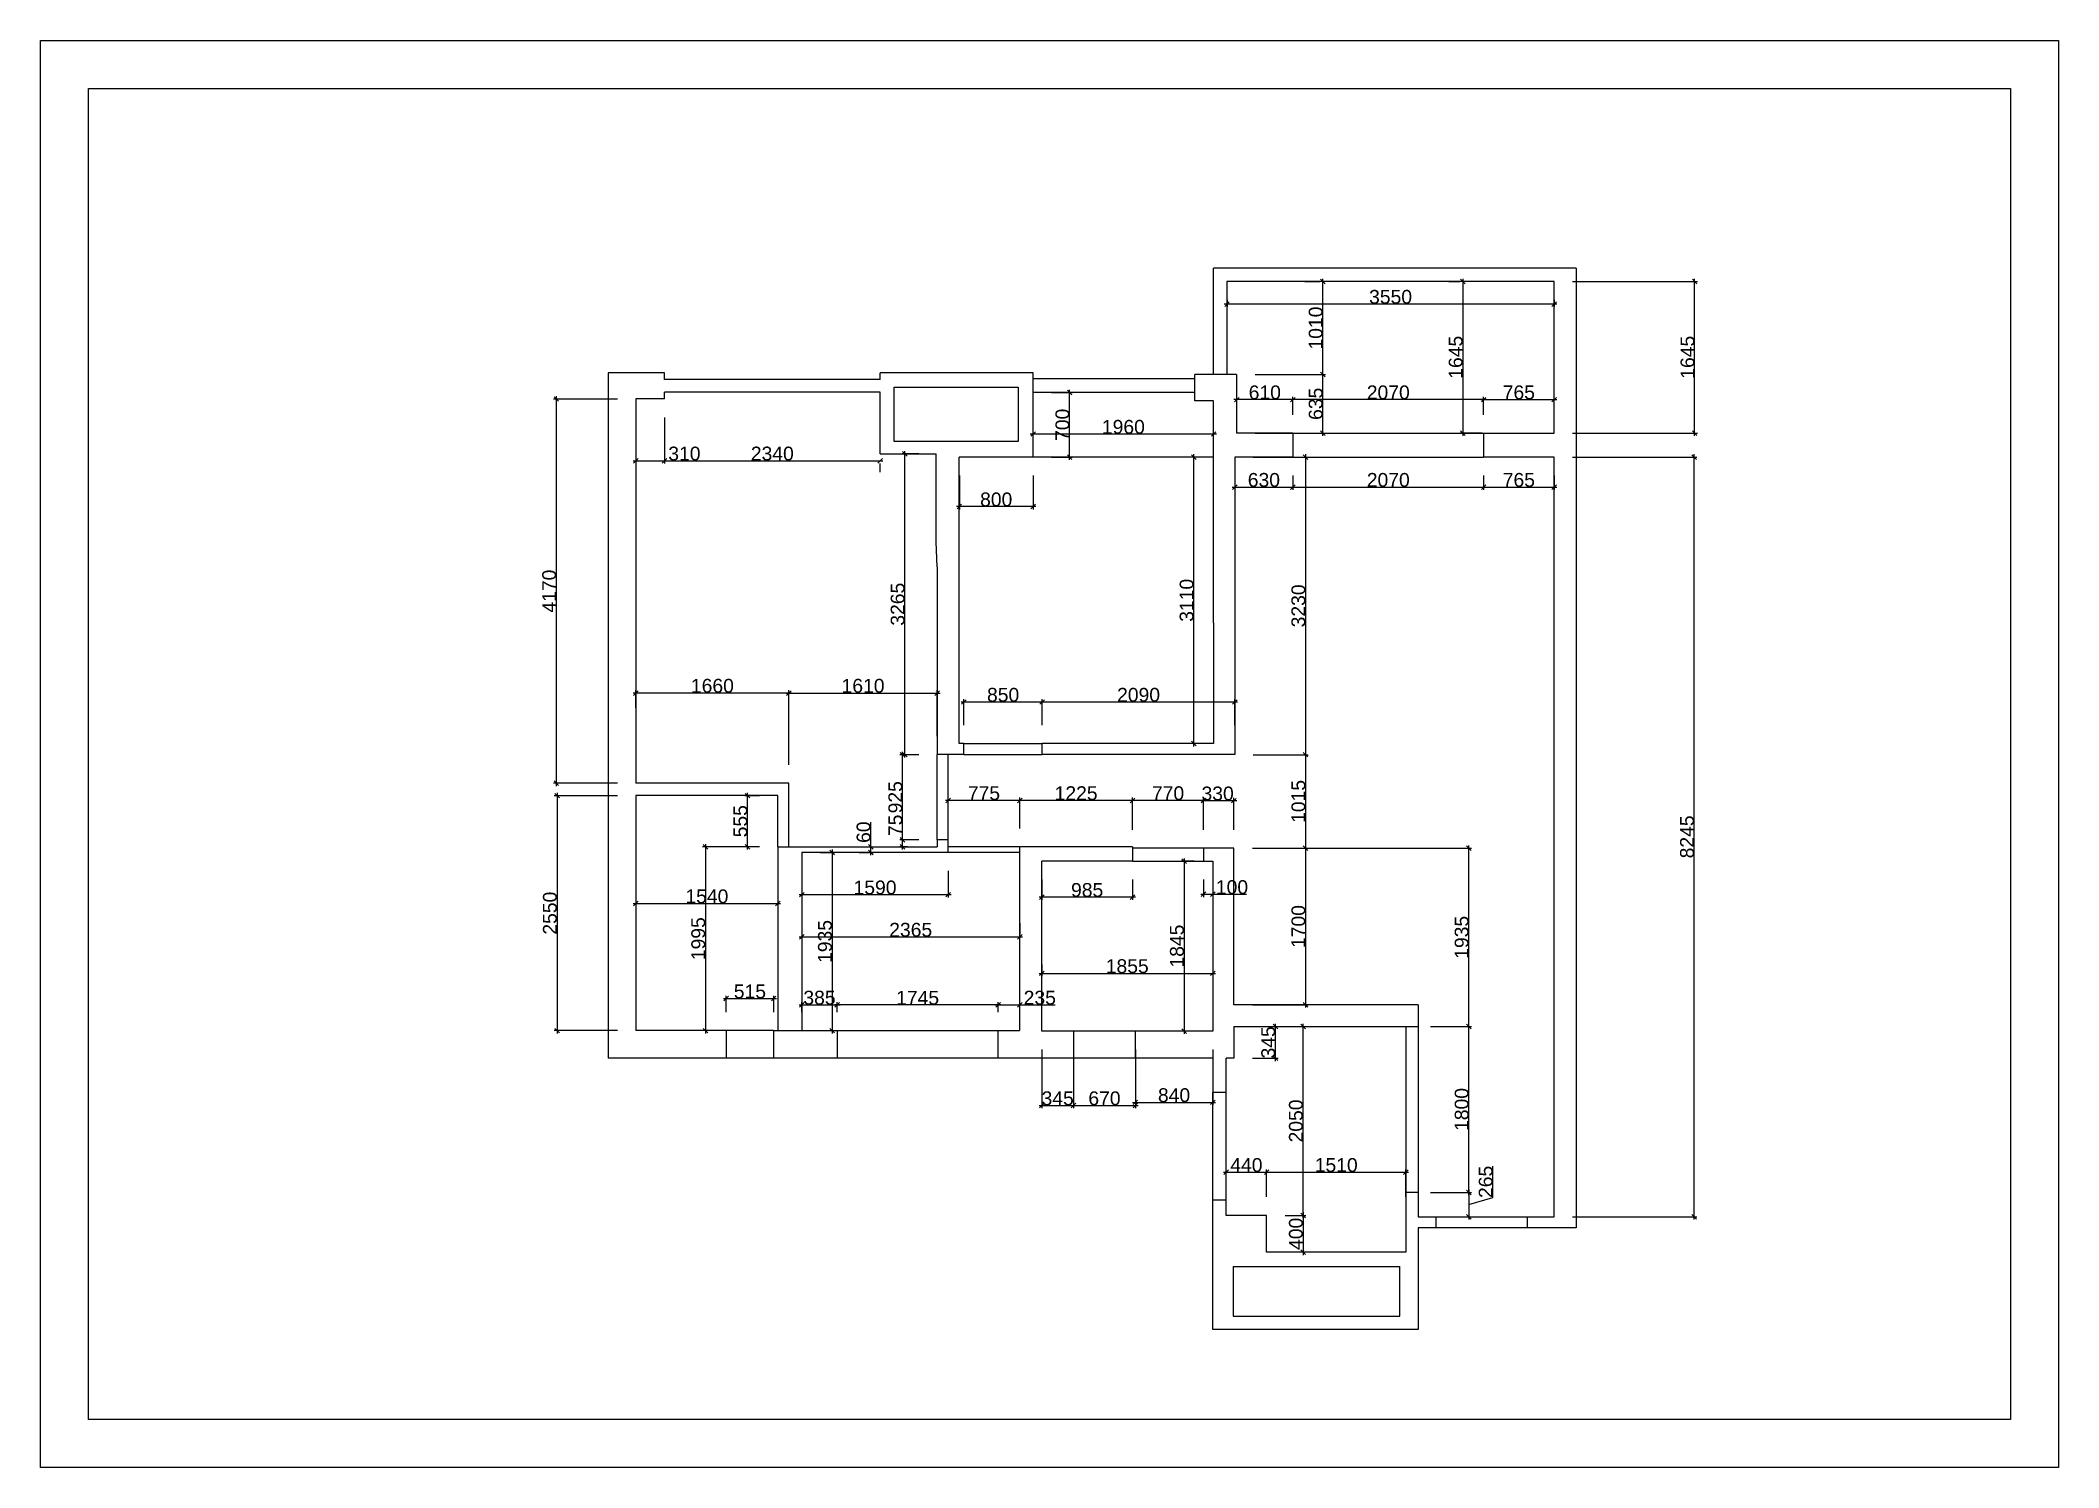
# Model space of a CAD drawing. Header units: millimetres. Extents: x -1666 to 220555, y -7114 to 28673.
# Drawn here: x 176747 to 198651, y -4928 to 10561 of the extents above; entities that cross this region are included whole.
import ezdxf

# ---------------------------------------------------------------- set-up
doc = ezdxf.new("R2010")
doc.units = ezdxf.units.MM
doc.header["$LTSCALE"] = 80
doc.styles.get("Standard").update_dxf_attribs({"font": 'arial.ttf'})
doc.dimstyles.new('ISO-25', dxfattribs={"dimtxt": 150, "dimasz": 50, "dimexe": 30, "dimexo": 200, "dimtad": 1, "dimtxsty": 'Standard', "dimblk": 'OBLIQUE', "dimcen": 2.5, "dimdle": 30, "dimclrd": 3, "dimclre": 3, "dimclrt": 3, "dimadec": 0, "dimazin": 0, "dimtfac": 1, "dimtmove": 0, "dimatfit": 3, "dimfxl": 1, "dimtfillclr": 3, "dimarcsym": 0})

msp = doc.modelspace()

# ---------------------------------------------------------------- blocks, each defined once
blk = doc.blocks.new('_Oblique')
at = {"color": 0, "linetype": 'ByBlock', "lineweight": -2}
blk.add_line((-0.5, -0.5), (0.5, 0.5), dxfattribs=at)
blk = doc.blocks.new('*D370')
at = {"color": 3, "lineweight": -2, "transparency": 16777216}
for p, q in [((193376, 6039), (194726, 6039)), ((194696, -2236), (194696, 6069)), ((193376, -2206), (194726, -2206))]:
    blk.add_line(p, q, dxfattribs=at)
at = {"layer": 'Defpoints', "color": 0, "transparency": 16777216}
for p in [(193176, 6039), (194696, 6039), (193176, -2206)]:
    blk.add_point(p, dxfattribs=at)
at = {"color": 3, "lineweight": -2, "transparency": 16777216, "xscale": 50, "yscale": 50, "zscale": 50}
for p, rotation in [((194696, 6039), 90), ((194696, -2206), 270)]:
    blk.add_blockref('_Oblique', p, dxfattribs=dict(at, rotation=rotation))
at = {"color": 3, "transparency": 16777216, "insert": (194619, 1917), "char_height": 150, "attachment_point": 5, "rotation": 90}
blk.add_mtext('8245', dxfattribs=at)
blk = doc.blocks.new('*D371')
at = {"color": 3, "lineweight": -2, "transparency": 16777216}
for p, q in [((193376, 7944), (194731, 7944)), ((194701, 6269), (194701, 7974)), ((193376, 6299), (194731, 6299))]:
    blk.add_line(p, q, dxfattribs=at)
at = {"layer": 'Defpoints', "color": 0, "transparency": 16777216}
for p in [(193176, 7944), (194701, 7944), (193176, 6299)]:
    blk.add_point(p, dxfattribs=at)
at = {"color": 3, "lineweight": -2, "transparency": 16777216, "xscale": 50, "yscale": 50, "zscale": 50}
for p, rotation in [((194701, 7944), 90), ((194701, 6299), 270)]:
    blk.add_blockref('_Oblique', p, dxfattribs=dict(at, rotation=rotation))
at = {"color": 3, "transparency": 16777216, "insert": (194624, 7122), "char_height": 150, "attachment_point": 5, "rotation": 90}
blk.add_mtext('1645', dxfattribs=at)
blk = doc.blocks.new('*D372')
at = {"color": 3, "lineweight": -2, "transparency": 16777216}
for p, q in [((189911, 6039), (190508, 6039)), ((190478, 6069), (190478, 2779)), ((189911, 2809), (190508, 2809))]:
    blk.add_line(p, q, dxfattribs=at)
at = {"layer": 'Defpoints', "color": 0, "transparency": 16777216}
for p in [(189711, 6039), (189711, 2809), (190478, 2809)]:
    blk.add_point(p, dxfattribs=at)
at = {"color": 3, "lineweight": -2, "transparency": 16777216, "xscale": 50, "yscale": 50, "zscale": 50}
for p, rotation in [((190478, 6039), 90), ((190478, 2809), 270)]:
    blk.add_blockref('_Oblique', p, dxfattribs=dict(at, rotation=rotation))
at = {"color": 3, "transparency": 16777216, "insert": (190401, 4424), "char_height": 150, "attachment_point": 5, "rotation": 90}
blk.add_mtext('3230', dxfattribs=at)
blk = doc.blocks.new('*D373')
at = {"color": 3, "lineweight": -2, "transparency": 16777216}
for p, q in [((189911, 2809), (190508, 2809)), ((190478, 2839), (190478, 1764)), ((189901, 1794), (190508, 1794))]:
    blk.add_line(p, q, dxfattribs=at)
at = {"layer": 'Defpoints', "color": 0, "transparency": 16777216}
for p in [(189711, 2809), (189701, 1794), (190478, 1794)]:
    blk.add_point(p, dxfattribs=at)
at = {"color": 3, "lineweight": -2, "transparency": 16777216, "xscale": 50, "yscale": 50, "zscale": 50}
for p, rotation in [((190478, 2809), 90), ((190478, 1794), 270)]:
    blk.add_blockref('_Oblique', p, dxfattribs=dict(at, rotation=rotation))
at = {"color": 3, "transparency": 16777216, "insert": (190401, 2302), "char_height": 150, "attachment_point": 5, "rotation": 90}
blk.add_mtext('1015', dxfattribs=at)
blk = doc.blocks.new('*D374')
at = {"color": 3, "lineweight": -2, "transparency": 16777216}
for p, q in [((189901, 1794), (190508, 1794)), ((190478, 1824), (190478, 64)), ((189901, 94), (190508, 94))]:
    blk.add_line(p, q, dxfattribs=at)
at = {"layer": 'Defpoints', "color": 0, "transparency": 16777216}
for p in [(189701, 1794), (189701, 94), (190478, 94)]:
    blk.add_point(p, dxfattribs=at)
at = {"color": 3, "lineweight": -2, "transparency": 16777216, "xscale": 50, "yscale": 50, "zscale": 50}
for p, rotation in [((190478, 1794), 90), ((190478, 94), 270)]:
    blk.add_blockref('_Oblique', p, dxfattribs=dict(at, rotation=rotation))
at = {"color": 3, "transparency": 16777216, "insert": (190401, 944), "char_height": 150, "attachment_point": 5, "rotation": 90}
blk.add_mtext('1700', dxfattribs=at)
blk = doc.blocks.new('*D375')
at = {"color": 3, "lineweight": -2, "transparency": 16777216}
for p, q in [((191833, -141), (192280, -141)), ((192250, -1971), (192250, -111)), ((191833, -1941), (192280, -1941))]:
    blk.add_line(p, q, dxfattribs=at)
at = {"layer": 'Defpoints', "color": 0, "transparency": 16777216}
for p in [(191633, -141), (192250, -141), (191633, -1941)]:
    blk.add_point(p, dxfattribs=at)
at = {"color": 3, "lineweight": -2, "transparency": 16777216, "xscale": 50, "yscale": 50, "zscale": 50}
for p, rotation in [((192250, -141), 90), ((192250, -1941), 270)]:
    blk.add_blockref('_Oblique', p, dxfattribs=dict(at, rotation=rotation))
at = {"color": 3, "transparency": 16777216, "insert": (192173, -1041), "char_height": 150, "attachment_point": 5, "rotation": 90}
blk.add_mtext('1800', dxfattribs=at)
blk = doc.blocks.new('*D376')
at = {"color": 3, "lineweight": -2, "transparency": 16777216}
for p, q in [((189731, 2310), (189341, 2310)), ((189371, 1994), (189371, 2340)), ((189701, 1994), (189701, 2340))]:
    blk.add_line(p, q, dxfattribs=at)
at = {"layer": 'Defpoints', "color": 0, "transparency": 16777216}
for p in [(189371, 2310), (189371, 1794), (189701, 1794)]:
    blk.add_point(p, dxfattribs=at)
at = {"color": 3, "lineweight": -2, "transparency": 16777216, "xscale": 50, "yscale": 50, "zscale": 50, "rotation": 180}
blk.add_blockref('_Oblique', (189371, 2310), dxfattribs=at)
at = {"color": 3, "lineweight": -2, "transparency": 16777216, "xscale": 50, "yscale": 50, "zscale": 50}
blk.add_blockref('_Oblique', (189701, 2310), dxfattribs=at)
at = {"color": 3, "transparency": 16777216, "insert": (189524, 2387), "char_height": 150, "attachment_point": 5}
blk.add_mtext('330', dxfattribs=at)
blk = doc.blocks.new('*D377')
at = {"color": 3, "lineweight": -2, "transparency": 16777216}
for p, q in [((189401, 2313), (188571, 2313)), ((188601, 1994), (188601, 2343)), ((189371, 1994), (189371, 2343))]:
    blk.add_line(p, q, dxfattribs=at)
at = {"layer": 'Defpoints', "color": 0, "transparency": 16777216}
for p in [(188601, 2313), (188601, 1794), (189371, 1794)]:
    blk.add_point(p, dxfattribs=at)
at = {"color": 3, "lineweight": -2, "transparency": 16777216, "xscale": 50, "yscale": 50, "zscale": 50, "rotation": 180}
blk.add_blockref('_Oblique', (188601, 2313), dxfattribs=at)
at = {"color": 3, "lineweight": -2, "transparency": 16777216, "xscale": 50, "yscale": 50, "zscale": 50}
blk.add_blockref('_Oblique', (189371, 2313), dxfattribs=at)
at = {"color": 3, "transparency": 16777216, "insert": (188986, 2390), "char_height": 150, "attachment_point": 5}
blk.add_mtext('770', dxfattribs=at)
blk = doc.blocks.new('*D378')
at = {"color": 3, "lineweight": -2, "transparency": 16777216}
for p, q in [((188631, 2313), (187346, 2313)), ((187376, 2009), (187376, 2343)), ((188601, 2009), (188601, 2343))]:
    blk.add_line(p, q, dxfattribs=at)
at = {"layer": 'Defpoints', "color": 0, "transparency": 16777216}
for p in [(187376, 2313), (187376, 1809), (188601, 1809)]:
    blk.add_point(p, dxfattribs=at)
at = {"color": 3, "lineweight": -2, "transparency": 16777216, "xscale": 50, "yscale": 50, "zscale": 50, "rotation": 180}
blk.add_blockref('_Oblique', (187376, 2313), dxfattribs=at)
at = {"color": 3, "lineweight": -2, "transparency": 16777216, "xscale": 50, "yscale": 50, "zscale": 50}
blk.add_blockref('_Oblique', (188601, 2313), dxfattribs=at)
at = {"color": 3, "transparency": 16777216, "insert": (187988, 2390), "char_height": 150, "attachment_point": 5}
blk.add_mtext('1225', dxfattribs=at)
blk = doc.blocks.new('*D379')
at = {"color": 3, "lineweight": -2, "transparency": 16777216}
for p, q in [((187406, 2313), (186571, 2313)), ((186601, 2009), (186601, 2343)), ((187376, 2009), (187376, 2343))]:
    blk.add_line(p, q, dxfattribs=at)
at = {"layer": 'Defpoints', "color": 0, "transparency": 16777216}
for p in [(186601, 2313), (186601, 1809), (187376, 1809)]:
    blk.add_point(p, dxfattribs=at)
at = {"color": 3, "lineweight": -2, "transparency": 16777216, "xscale": 50, "yscale": 50, "zscale": 50, "rotation": 180}
blk.add_blockref('_Oblique', (186601, 2313), dxfattribs=at)
at = {"color": 3, "lineweight": -2, "transparency": 16777216, "xscale": 50, "yscale": 50, "zscale": 50}
blk.add_blockref('_Oblique', (187376, 2313), dxfattribs=at)
at = {"color": 3, "transparency": 16777216, "insert": (186988, 2390), "char_height": 150, "attachment_point": 5}
blk.add_mtext('775', dxfattribs=at)
blk = doc.blocks.new('*D380')
at = {"color": 3, "lineweight": -2, "transparency": 16777216}
for p, q in [((186741, 3381), (187651, 3381)), ((186771, 3129), (186771, 3411)), ((187621, 3129), (187621, 3411))]:
    blk.add_line(p, q, dxfattribs=at)
at = {"layer": 'Defpoints', "color": 0, "transparency": 16777216}
for p in [(187621, 3381), (186771, 2929), (187621, 2929)]:
    blk.add_point(p, dxfattribs=at)
at = {"color": 3, "lineweight": -2, "transparency": 16777216, "xscale": 50, "yscale": 50, "zscale": 50, "rotation": 180}
blk.add_blockref('_Oblique', (186771, 3381), dxfattribs=at)
at = {"color": 3, "lineweight": -2, "transparency": 16777216, "xscale": 50, "yscale": 50, "zscale": 50}
blk.add_blockref('_Oblique', (187621, 3381), dxfattribs=at)
at = {"color": 3, "transparency": 16777216, "insert": (187196, 3458), "char_height": 150, "attachment_point": 5}
blk.add_mtext('850', dxfattribs=at)
blk = doc.blocks.new('*D381')
at = {"color": 3, "lineweight": -2, "transparency": 16777216}
for p, q in [((187591, 3381), (189741, 3381)), ((187621, 3129), (187621, 3411)), ((189711, 3129), (189711, 3411))]:
    blk.add_line(p, q, dxfattribs=at)
at = {"layer": 'Defpoints', "color": 0, "transparency": 16777216}
for p in [(189711, 3381), (187621, 2929), (189711, 2929)]:
    blk.add_point(p, dxfattribs=at)
at = {"color": 3, "lineweight": -2, "transparency": 16777216, "xscale": 50, "yscale": 50, "zscale": 50, "rotation": 180}
blk.add_blockref('_Oblique', (187621, 3381), dxfattribs=at)
at = {"color": 3, "lineweight": -2, "transparency": 16777216, "xscale": 50, "yscale": 50, "zscale": 50}
blk.add_blockref('_Oblique', (189711, 3381), dxfattribs=at)
at = {"color": 3, "transparency": 16777216, "insert": (188666, 3458), "char_height": 150, "attachment_point": 5}
blk.add_mtext('2090', dxfattribs=at)
blk = doc.blocks.new('*D382')
at = {"color": 3, "lineweight": -2, "transparency": 16777216}
for p, q in [((185759, 1809), (185759, 2076)), ((185632, 1809), (185789, 1809)), ((185759, 1719), (185759, 1809)), ((185632, 1749), (185789, 1749))]:
    blk.add_line(p, q, dxfattribs=at)
at = {"layer": 'Defpoints', "color": 0, "transparency": 16777216}
for p in [(185432, 1809), (185759, 1809), (185432, 1749)]:
    blk.add_point(p, dxfattribs=at)
at = {"color": 3, "lineweight": -2, "transparency": 16777216, "xscale": 50, "yscale": 50, "zscale": 50}
for p, rotation in [((185759, 1809), 90), ((185759, 1749), 270)]:
    blk.add_blockref('_Oblique', p, dxfattribs=dict(at, rotation=rotation))
at = {"color": 3, "transparency": 16777216, "insert": (185682, 1968), "char_height": 150, "attachment_point": 5, "rotation": 90}
blk.add_mtext('60', dxfattribs=at)
blk = doc.blocks.new('*D383')
at = {"color": 3, "lineweight": -2, "transparency": 16777216}
for p, q in [((184551, 2364), (184392, 2364)), ((184422, 1779), (184422, 2394)), ((184551, 1809), (184392, 1809))]:
    blk.add_line(p, q, dxfattribs=at)
at = {"layer": 'Defpoints', "color": 0, "transparency": 16777216}
for p in [(184422, 2364), (184751, 2364), (184751, 1809)]:
    blk.add_point(p, dxfattribs=at)
at = {"color": 3, "lineweight": -2, "transparency": 16777216, "xscale": 50, "yscale": 50, "zscale": 50}
for p, rotation in [((184422, 2364), 90), ((184422, 1809), 270)]:
    blk.add_blockref('_Oblique', p, dxfattribs=dict(at, rotation=rotation))
at = {"color": 3, "transparency": 16777216, "insert": (184345, 2087), "char_height": 150, "attachment_point": 5, "rotation": 90}
blk.add_mtext('555', dxfattribs=at)
blk = doc.blocks.new('*D384')
at = {"color": 3, "lineweight": -2, "transparency": 16777216}
for p, q in [((186104, 1884), (186104, 2150)), ((186281, 1884), (186074, 1884)), ((186159, 1809), (186074, 1809)), ((186104, 1779), (186104, 1884))]:
    blk.add_line(p, q, dxfattribs=at)
at = {"layer": 'Defpoints', "color": 0, "transparency": 16777216}
for p in [(186104, 1884), (186359, 1809), (186481, 1884)]:
    blk.add_point(p, dxfattribs=at)
at = {"color": 3, "lineweight": -2, "transparency": 16777216, "xscale": 50, "yscale": 50, "zscale": 50}
for p, rotation in [((186104, 1884), 90), ((186104, 1809), 270)]:
    blk.add_blockref('_Oblique', p, dxfattribs=dict(at, rotation=rotation))
at = {"color": 3, "transparency": 16777216, "insert": (186027, 2042), "char_height": 150, "attachment_point": 5, "rotation": 90}
blk.add_mtext('75', dxfattribs=at)
blk = doc.blocks.new('*D385')
at = {"color": 3, "lineweight": -2, "transparency": 16777216}
for p, q in [((186281, 2809), (186074, 2809)), ((186104, 1854), (186104, 2839)), ((186281, 1884), (186074, 1884))]:
    blk.add_line(p, q, dxfattribs=at)
at = {"layer": 'Defpoints', "color": 0, "transparency": 16777216}
for p in [(186104, 2809), (186481, 2809), (186481, 1884)]:
    blk.add_point(p, dxfattribs=at)
at = {"color": 3, "lineweight": -2, "transparency": 16777216, "xscale": 50, "yscale": 50, "zscale": 50}
for p, rotation in [((186104, 2809), 90), ((186104, 1884), 270)]:
    blk.add_blockref('_Oblique', p, dxfattribs=dict(at, rotation=rotation))
at = {"color": 3, "transparency": 16777216, "insert": (186027, 2347), "char_height": 150, "attachment_point": 5, "rotation": 90}
blk.add_mtext('925', dxfattribs=at)
blk = doc.blocks.new('*D386')
at = {"color": 3, "lineweight": -2, "transparency": 16777216}
for p, q in [((186281, 6074), (186099, 6074)), ((186129, 2779), (186129, 6104)), ((186281, 2809), (186099, 2809))]:
    blk.add_line(p, q, dxfattribs=at)
at = {"layer": 'Defpoints', "color": 0, "transparency": 16777216}
for p in [(186129, 6074), (186481, 6074), (186481, 2809)]:
    blk.add_point(p, dxfattribs=at)
at = {"color": 3, "lineweight": -2, "transparency": 16777216, "xscale": 50, "yscale": 50, "zscale": 50}
for p, rotation in [((186129, 6074), 90), ((186129, 2809), 270)]:
    blk.add_blockref('_Oblique', p, dxfattribs=dict(at, rotation=rotation))
at = {"color": 3, "transparency": 16777216, "insert": (186052, 4442), "char_height": 150, "attachment_point": 5, "rotation": 90}
blk.add_mtext('3265', dxfattribs=at)
blk = doc.blocks.new('*D387')
at = {"color": 3, "lineweight": -2, "transparency": 16777216}
for p, q in [((184871, 2699), (184871, 3508)), ((186481, 3009), (186481, 3508)), ((184841, 3478), (186511, 3478))]:
    blk.add_line(p, q, dxfattribs=at)
at = {"layer": 'Defpoints', "color": 0, "transparency": 16777216}
for p in [(186481, 3478), (186481, 2809), (184871, 2499)]:
    blk.add_point(p, dxfattribs=at)
at = {"color": 3, "lineweight": -2, "transparency": 16777216, "xscale": 50, "yscale": 50, "zscale": 50, "rotation": 180}
blk.add_blockref('_Oblique', (184871, 3478), dxfattribs=at)
at = {"color": 3, "lineweight": -2, "transparency": 16777216, "xscale": 50, "yscale": 50, "zscale": 50}
blk.add_blockref('_Oblique', (186481, 3478), dxfattribs=at)
at = {"color": 3, "transparency": 16777216, "insert": (185676, 3556), "char_height": 150, "attachment_point": 5}
blk.add_mtext('1610', dxfattribs=at)
blk = doc.blocks.new('*D388')
at = {"color": 3, "lineweight": -2, "transparency": 16777216}
for p, q in [((183211, 3319), (183211, 3508)), ((184871, 2699), (184871, 3508)), ((184901, 3478), (183181, 3478))]:
    blk.add_line(p, q, dxfattribs=at)
at = {"layer": 'Defpoints', "color": 0, "transparency": 16777216}
for p in [(183211, 3478), (183211, 3119), (184871, 2499)]:
    blk.add_point(p, dxfattribs=at)
at = {"color": 3, "lineweight": -2, "transparency": 16777216, "xscale": 50, "yscale": 50, "zscale": 50, "rotation": 180}
blk.add_blockref('_Oblique', (183211, 3478), dxfattribs=at)
at = {"color": 3, "lineweight": -2, "transparency": 16777216, "xscale": 50, "yscale": 50, "zscale": 50}
blk.add_blockref('_Oblique', (184871, 3478), dxfattribs=at)
at = {"color": 3, "transparency": 16777216, "insert": (184041, 3556), "char_height": 150, "attachment_point": 5}
blk.add_mtext('1660', dxfattribs=at)
blk = doc.blocks.new('*D389')
at = {"color": 3, "lineweight": -2, "transparency": 16777216}
for p, q in [((183211, 6469), (183211, 5969)), ((183521, 6469), (183521, 5969)), ((183181, 5999), (183521, 5999)), ((183521, 5999), (183903, 5999))]:
    blk.add_line(p, q, dxfattribs=at)
at = {"layer": 'Defpoints', "color": 0, "transparency": 16777216}
for p in [(183211, 6669), (183521, 6669), (183521, 5999)]:
    blk.add_point(p, dxfattribs=at)
at = {"color": 3, "lineweight": -2, "transparency": 16777216, "xscale": 50, "yscale": 50, "zscale": 50, "rotation": 180}
blk.add_blockref('_Oblique', (183211, 5999), dxfattribs=at)
at = {"color": 3, "lineweight": -2, "transparency": 16777216, "xscale": 50, "yscale": 50, "zscale": 50}
blk.add_blockref('_Oblique', (183521, 5999), dxfattribs=at)
at = {"color": 3, "transparency": 16777216, "insert": (183737, 6076), "char_height": 150, "attachment_point": 5}
blk.add_mtext('310', dxfattribs=at)
blk = doc.blocks.new('*D390')
at = {"color": 3, "lineweight": -2, "transparency": 16777216}
for p, q in [((183521, 6199), (183521, 6029)), ((183491, 5999), (185891, 5999)), ((185861, 5874), (185861, 5969))]:
    blk.add_line(p, q, dxfattribs=at)
at = {"layer": 'Defpoints', "color": 0, "transparency": 16777216}
for p in [(183521, 5999), (185861, 6074), (185861, 5999)]:
    blk.add_point(p, dxfattribs=at)
at = {"color": 3, "lineweight": -2, "transparency": 16777216, "xscale": 50, "yscale": 50, "zscale": 50, "rotation": 180}
blk.add_blockref('_Oblique', (183521, 5999), dxfattribs=at)
at = {"color": 3, "lineweight": -2, "transparency": 16777216, "xscale": 50, "yscale": 50, "zscale": 50}
blk.add_blockref('_Oblique', (185861, 5999), dxfattribs=at)
at = {"color": 3, "transparency": 16777216, "insert": (184691, 6076), "char_height": 150, "attachment_point": 5}
blk.add_mtext('2340', dxfattribs=at)
blk = doc.blocks.new('*D391')
at = {"color": 3, "lineweight": -2, "transparency": 16777216}
for p, q in [((189281, 6039), (189235, 6039)), ((189265, 2899), (189265, 6069)), ((189281, 2929), (189235, 2929))]:
    blk.add_line(p, q, dxfattribs=at)
at = {"layer": 'Defpoints', "color": 0, "transparency": 16777216}
for p in [(189265, 6039), (189481, 6039), (189481, 2929)]:
    blk.add_point(p, dxfattribs=at)
at = {"color": 3, "lineweight": -2, "transparency": 16777216, "xscale": 50, "yscale": 50, "zscale": 50}
for p, rotation in [((189265, 6039), 90), ((189265, 2929), 270)]:
    blk.add_blockref('_Oblique', p, dxfattribs=dict(at, rotation=rotation))
at = {"color": 3, "transparency": 16777216, "insert": (189188, 4484), "char_height": 150, "attachment_point": 5, "rotation": 90}
blk.add_mtext('3110', dxfattribs=at)
blk = doc.blocks.new('*D392')
at = {"color": 3, "lineweight": -2, "transparency": 16777216}
for p, q in [((189511, 6289), (187491, 6289)), ((187521, 6239), (187521, 6319)), ((189481, 6239), (189481, 6319))]:
    blk.add_line(p, q, dxfattribs=at)
at = {"layer": 'Defpoints', "color": 0, "transparency": 16777216}
for p in [(187521, 6289), (187521, 6039), (189481, 6039)]:
    blk.add_point(p, dxfattribs=at)
at = {"color": 3, "lineweight": -2, "transparency": 16777216, "xscale": 50, "yscale": 50, "zscale": 50, "rotation": 180}
blk.add_blockref('_Oblique', (187521, 6289), dxfattribs=at)
at = {"color": 3, "lineweight": -2, "transparency": 16777216, "xscale": 50, "yscale": 50, "zscale": 50}
blk.add_blockref('_Oblique', (189481, 6289), dxfattribs=at)
at = {"color": 3, "transparency": 16777216, "insert": (188501, 6366), "char_height": 150, "attachment_point": 5}
blk.add_mtext('1960', dxfattribs=at)
blk = doc.blocks.new('*D393')
at = {"color": 3, "lineweight": -2, "transparency": 16777216}
for p, q in [((187721, 6739), (187948, 6739)), ((187918, 6009), (187918, 6769)), ((187721, 6039), (187948, 6039))]:
    blk.add_line(p, q, dxfattribs=at)
at = {"layer": 'Defpoints', "color": 0, "transparency": 16777216}
for p in [(187521, 6739), (187918, 6739), (187521, 6039)]:
    blk.add_point(p, dxfattribs=at)
at = {"color": 3, "lineweight": -2, "transparency": 16777216, "xscale": 50, "yscale": 50, "zscale": 50}
for p, rotation in [((187918, 6739), 90), ((187918, 6039), 270)]:
    blk.add_blockref('_Oblique', p, dxfattribs=dict(at, rotation=rotation))
at = {"color": 3, "transparency": 16777216, "insert": (187840, 6389), "char_height": 150, "attachment_point": 5, "rotation": 90}
blk.add_mtext('700', dxfattribs=at)
blk = doc.blocks.new('*D394')
at = {"color": 3, "lineweight": -2, "transparency": 16777216}
for p, q in [((186721, 5839), (186721, 5471)), ((187521, 5839), (187521, 5471)), ((187551, 5501), (186691, 5501))]:
    blk.add_line(p, q, dxfattribs=at)
at = {"layer": 'Defpoints', "color": 0, "transparency": 16777216}
for p in [(186721, 6039), (187521, 6039), (186721, 5501)]:
    blk.add_point(p, dxfattribs=at)
at = {"color": 3, "lineweight": -2, "transparency": 16777216, "xscale": 50, "yscale": 50, "zscale": 50, "rotation": 180}
blk.add_blockref('_Oblique', (186721, 5501), dxfattribs=at)
at = {"color": 3, "lineweight": -2, "transparency": 16777216, "xscale": 50, "yscale": 50, "zscale": 50}
blk.add_blockref('_Oblique', (187521, 5501), dxfattribs=at)
at = {"color": 3, "transparency": 16777216, "insert": (187121, 5578), "char_height": 150, "attachment_point": 5}
blk.add_mtext('800', dxfattribs=at)
blk = doc.blocks.new('*D395')
at = {"color": 3, "lineweight": -2, "transparency": 16777216}
for p, q in [((184161, 162), (184736, 162)), ((184191, 14), (184191, 192)), ((184706, 14), (184706, 192))]:
    blk.add_line(p, q, dxfattribs=at)
at = {"layer": 'Defpoints', "color": 0, "transparency": 16777216}
for p in [(184706, 162), (184191, -186), (184706, -186)]:
    blk.add_point(p, dxfattribs=at)
at = {"color": 3, "lineweight": -2, "transparency": 16777216, "xscale": 50, "yscale": 50, "zscale": 50, "rotation": 180}
blk.add_blockref('_Oblique', (184191, 162), dxfattribs=at)
at = {"color": 3, "lineweight": -2, "transparency": 16777216, "xscale": 50, "yscale": 50, "zscale": 50}
blk.add_blockref('_Oblique', (184706, 162), dxfattribs=at)
at = {"color": 3, "transparency": 16777216, "insert": (184448, 239), "char_height": 150, "attachment_point": 5}
blk.add_mtext('515', dxfattribs=at)
blk = doc.blocks.new('*D396')
at = {"color": 3, "lineweight": -2, "transparency": 16777216}
for p, q in [((184551, 1809), (183935, 1809)), ((183965, 1839), (183965, -216)), ((184551, -186), (183935, -186))]:
    blk.add_line(p, q, dxfattribs=at)
at = {"layer": 'Defpoints', "color": 0, "transparency": 16777216}
for p in [(184751, 1809), (183965, -186), (184751, -186)]:
    blk.add_point(p, dxfattribs=at)
at = {"color": 3, "lineweight": -2, "transparency": 16777216, "xscale": 50, "yscale": 50, "zscale": 50}
for p, rotation in [((183965, 1809), 90), ((183965, -186), 270)]:
    blk.add_blockref('_Oblique', p, dxfattribs=dict(at, rotation=rotation))
at = {"color": 3, "transparency": 16777216, "insert": (183888, 812), "char_height": 150, "attachment_point": 5, "rotation": 90}
blk.add_mtext('1995', dxfattribs=at)
blk = doc.blocks.new('*D397')
at = {"color": 3, "lineweight": -2, "transparency": 16777216}
for p, q in [((183181, 1194), (184781, 1194)), ((183211, 1289), (183211, 1224)), ((184751, 1289), (184751, 1224))]:
    blk.add_line(p, q, dxfattribs=at)
at = {"layer": 'Defpoints', "color": 0, "transparency": 16777216}
for p in [(184751, 1194), (183211, 1089), (184751, 1089)]:
    blk.add_point(p, dxfattribs=at)
at = {"color": 3, "lineweight": -2, "transparency": 16777216, "xscale": 50, "yscale": 50, "zscale": 50, "rotation": 180}
blk.add_blockref('_Oblique', (183211, 1194), dxfattribs=at)
at = {"color": 3, "lineweight": -2, "transparency": 16777216, "xscale": 50, "yscale": 50, "zscale": 50}
blk.add_blockref('_Oblique', (184751, 1194), dxfattribs=at)
at = {"color": 3, "transparency": 16777216, "insert": (183981, 1271), "char_height": 150, "attachment_point": 5}
blk.add_mtext('1540', dxfattribs=at)
blk = doc.blocks.new('*D398')
at = {"color": 3, "lineweight": -2, "transparency": 16777216}
for p, q in [((183011, 2364), (182325, 2364)), ((182355, 2394), (182355, -216)), ((183011, -186), (182325, -186))]:
    blk.add_line(p, q, dxfattribs=at)
at = {"layer": 'Defpoints', "color": 0, "transparency": 16777216}
for p in [(183211, 2364), (182355, -186), (183211, -186)]:
    blk.add_point(p, dxfattribs=at)
at = {"color": 3, "lineweight": -2, "transparency": 16777216, "xscale": 50, "yscale": 50, "zscale": 50}
for p, rotation in [((182355, 2364), 90), ((182355, -186), 270)]:
    blk.add_blockref('_Oblique', p, dxfattribs=dict(at, rotation=rotation))
at = {"color": 3, "transparency": 16777216, "insert": (182278, 1089), "char_height": 150, "attachment_point": 5, "rotation": 90}
blk.add_mtext('2550', dxfattribs=at)
blk = doc.blocks.new('*D399')
at = {"color": 3, "lineweight": -2, "transparency": 16777216}
for p, q in [((183011, 6669), (182317, 6669)), ((182347, 6699), (182347, 2469)), ((183011, 2499), (182317, 2499))]:
    blk.add_line(p, q, dxfattribs=at)
at = {"layer": 'Defpoints', "color": 0, "transparency": 16777216}
for p in [(183211, 6669), (182347, 2499), (183211, 2499)]:
    blk.add_point(p, dxfattribs=at)
at = {"color": 3, "lineweight": -2, "transparency": 16777216, "xscale": 50, "yscale": 50, "zscale": 50}
for p, rotation in [((182347, 6669), 90), ((182347, 2499), 270)]:
    blk.add_blockref('_Oblique', p, dxfattribs=dict(at, rotation=rotation))
at = {"color": 3, "transparency": 16777216, "insert": (182270, 4584), "char_height": 150, "attachment_point": 5, "rotation": 90}
blk.add_mtext('4170', dxfattribs=at)
blk = doc.blocks.new('*D400')
at = {"color": 3, "lineweight": -2, "transparency": 16777216}
for p, q in [((185011, 982), (185011, 861)), ((187376, 982), (187376, 861)), ((184981, 831), (187406, 831))]:
    blk.add_line(p, q, dxfattribs=at)
at = {"layer": 'Defpoints', "color": 0, "transparency": 16777216}
for p in [(185011, 782), (187376, 831), (187376, 782)]:
    blk.add_point(p, dxfattribs=at)
at = {"color": 3, "lineweight": -2, "transparency": 16777216, "xscale": 50, "yscale": 50, "zscale": 50, "rotation": 180}
blk.add_blockref('_Oblique', (185011, 831), dxfattribs=at)
at = {"color": 3, "lineweight": -2, "transparency": 16777216, "xscale": 50, "yscale": 50, "zscale": 50}
blk.add_blockref('_Oblique', (187376, 831), dxfattribs=at)
at = {"color": 3, "transparency": 16777216, "insert": (186193, 908), "char_height": 150, "attachment_point": 5}
blk.add_mtext('2365', dxfattribs=at)
blk = doc.blocks.new('*D401')
at = {"color": 3, "lineweight": -2, "transparency": 16777216}
for p, q in [((185011, 1549), (185011, 1260)), ((186601, 1549), (186601, 1260)), ((184981, 1290), (186631, 1290))]:
    blk.add_line(p, q, dxfattribs=at)
at = {"layer": 'Defpoints', "color": 0, "transparency": 16777216}
for p in [(185011, 1749), (186601, 1749), (186601, 1290)]:
    blk.add_point(p, dxfattribs=at)
at = {"color": 3, "lineweight": -2, "transparency": 16777216, "xscale": 50, "yscale": 50, "zscale": 50, "rotation": 180}
blk.add_blockref('_Oblique', (185011, 1290), dxfattribs=at)
at = {"color": 3, "lineweight": -2, "transparency": 16777216, "xscale": 50, "yscale": 50, "zscale": 50}
blk.add_blockref('_Oblique', (186601, 1290), dxfattribs=at)
at = {"color": 3, "transparency": 16777216, "insert": (185806, 1367), "char_height": 150, "attachment_point": 5}
blk.add_mtext('1590', dxfattribs=at)
blk = doc.blocks.new('*D402')
at = {"color": 3, "lineweight": -2, "transparency": 16777216}
for p, q in [((185341, 1779), (185341, -216)), ((185211, 1749), (185371, 1749)), ((185211, -186), (185371, -186))]:
    blk.add_line(p, q, dxfattribs=at)
at = {"layer": 'Defpoints', "color": 0, "transparency": 16777216}
for p in [(185011, 1749), (185011, -186), (185341, -186)]:
    blk.add_point(p, dxfattribs=at)
at = {"color": 3, "lineweight": -2, "transparency": 16777216, "xscale": 50, "yscale": 50, "zscale": 50}
for p, rotation in [((185341, 1749), 90), ((185341, -186), 270)]:
    blk.add_blockref('_Oblique', p, dxfattribs=dict(at, rotation=rotation))
at = {"color": 3, "transparency": 16777216, "insert": (185263, 782), "char_height": 150, "attachment_point": 5, "rotation": 90}
blk.add_mtext('1935', dxfattribs=at)
blk = doc.blocks.new('*D403')
at = {"color": 3, "lineweight": -2, "transparency": 16777216}
for p, q in [((184981, 93), (185426, 93)), ((185011, 14), (185011, 123)), ((185396, 14), (185396, 123))]:
    blk.add_line(p, q, dxfattribs=at)
at = {"layer": 'Defpoints', "color": 0, "transparency": 16777216}
for p in [(185396, 93), (185011, -186), (185396, -186)]:
    blk.add_point(p, dxfattribs=at)
at = {"color": 3, "lineweight": -2, "transparency": 16777216, "xscale": 50, "yscale": 50, "zscale": 50, "rotation": 180}
blk.add_blockref('_Oblique', (185011, 93), dxfattribs=at)
at = {"color": 3, "lineweight": -2, "transparency": 16777216, "xscale": 50, "yscale": 50, "zscale": 50}
blk.add_blockref('_Oblique', (185396, 93), dxfattribs=at)
at = {"color": 3, "transparency": 16777216, "insert": (185203, 171), "char_height": 150, "attachment_point": 5}
blk.add_mtext('385', dxfattribs=at)
blk = doc.blocks.new('*D404')
at = {"color": 3, "lineweight": -2, "transparency": 16777216}
for p, q in [((187171, 93), (185366, 93)), ((185396, 14), (185396, 123)), ((187141, 14), (187141, 123))]:
    blk.add_line(p, q, dxfattribs=at)
at = {"layer": 'Defpoints', "color": 0, "transparency": 16777216}
for p in [(185396, 93), (185396, -186), (187141, -186)]:
    blk.add_point(p, dxfattribs=at)
at = {"color": 3, "lineweight": -2, "transparency": 16777216, "xscale": 50, "yscale": 50, "zscale": 50, "rotation": 180}
blk.add_blockref('_Oblique', (185396, 93), dxfattribs=at)
at = {"color": 3, "lineweight": -2, "transparency": 16777216, "xscale": 50, "yscale": 50, "zscale": 50}
blk.add_blockref('_Oblique', (187141, 93), dxfattribs=at)
at = {"color": 3, "transparency": 16777216, "insert": (186268, 170), "char_height": 150, "attachment_point": 5}
blk.add_mtext('1745', dxfattribs=at)
blk = doc.blocks.new('*D405')
at = {"color": 3, "lineweight": -2, "transparency": 16777216}
for p, q in [((187111, 93), (187376, 93)), ((187141, 14), (187141, 123)), ((187376, 14), (187376, 123)), ((187376, 93), (187762, 93))]:
    blk.add_line(p, q, dxfattribs=at)
at = {"layer": 'Defpoints', "color": 0, "transparency": 16777216}
for p in [(187376, 93), (187141, -186), (187376, -186)]:
    blk.add_point(p, dxfattribs=at)
at = {"color": 3, "lineweight": -2, "transparency": 16777216, "xscale": 50, "yscale": 50, "zscale": 50, "rotation": 180}
blk.add_blockref('_Oblique', (187141, 93), dxfattribs=at)
at = {"color": 3, "lineweight": -2, "transparency": 16777216, "xscale": 50, "yscale": 50, "zscale": 50}
blk.add_blockref('_Oblique', (187376, 93), dxfattribs=at)
at = {"color": 3, "transparency": 16777216, "insert": (187594, 171), "char_height": 150, "attachment_point": 5}
blk.add_mtext('235', dxfattribs=at)
blk = doc.blocks.new('*D406')
at = {"color": 3, "lineweight": -2, "transparency": 16777216}
for p, q in [((187616, -391), (187616, -1028)), ((187961, -391), (187961, -1028)), ((187586, -998), (187991, -998))]:
    blk.add_line(p, q, dxfattribs=at)
at = {"layer": 'Defpoints', "color": 0, "transparency": 16777216}
for p in [(187616, -191), (187961, -191), (187961, -998)]:
    blk.add_point(p, dxfattribs=at)
at = {"color": 3, "lineweight": -2, "transparency": 16777216, "xscale": 50, "yscale": 50, "zscale": 50, "rotation": 180}
blk.add_blockref('_Oblique', (187616, -998), dxfattribs=at)
at = {"color": 3, "lineweight": -2, "transparency": 16777216, "xscale": 50, "yscale": 50, "zscale": 50}
blk.add_blockref('_Oblique', (187961, -998), dxfattribs=at)
at = {"color": 3, "transparency": 16777216, "insert": (187788, -921), "char_height": 150, "attachment_point": 5}
blk.add_mtext('345', dxfattribs=at)
blk = doc.blocks.new('*D407')
at = {"color": 3, "lineweight": -2, "transparency": 16777216}
for p, q in [((187961, -686), (187961, -1028)), ((188631, -686), (188631, -1028)), ((187931, -998), (188661, -998))]:
    blk.add_line(p, q, dxfattribs=at)
at = {"layer": 'Defpoints', "color": 0, "transparency": 16777216}
for p in [(187961, -486), (188631, -486), (188631, -998)]:
    blk.add_point(p, dxfattribs=at)
at = {"color": 3, "lineweight": -2, "transparency": 16777216, "xscale": 50, "yscale": 50, "zscale": 50, "rotation": 180}
blk.add_blockref('_Oblique', (187961, -998), dxfattribs=at)
at = {"color": 3, "lineweight": -2, "transparency": 16777216, "xscale": 50, "yscale": 50, "zscale": 50}
blk.add_blockref('_Oblique', (188631, -998), dxfattribs=at)
at = {"color": 3, "transparency": 16777216, "insert": (188296, -921), "char_height": 150, "attachment_point": 5}
blk.add_mtext('670', dxfattribs=at)
blk = doc.blocks.new('*D408')
at = {"color": 3, "lineweight": -2, "transparency": 16777216}
for p, q in [((188631, -391), (188631, -994)), ((189471, -391), (189471, -994)), ((188601, -964), (189501, -964))]:
    blk.add_line(p, q, dxfattribs=at)
at = {"layer": 'Defpoints', "color": 0, "transparency": 16777216}
for p in [(188631, -191), (189471, -191), (189471, -964)]:
    blk.add_point(p, dxfattribs=at)
at = {"color": 3, "lineweight": -2, "transparency": 16777216, "xscale": 50, "yscale": 50, "zscale": 50, "rotation": 180}
blk.add_blockref('_Oblique', (188631, -964), dxfattribs=at)
at = {"color": 3, "lineweight": -2, "transparency": 16777216, "xscale": 50, "yscale": 50, "zscale": 50}
blk.add_blockref('_Oblique', (189471, -964), dxfattribs=at)
at = {"color": 3, "transparency": 16777216, "insert": (189051, -887), "char_height": 150, "attachment_point": 5}
blk.add_mtext('840', dxfattribs=at)
blk = doc.blocks.new('*D409')
at = {"color": 3, "lineweight": -2, "transparency": 16777216}
for p, q in [((189271, 1654), (189130, 1654)), ((189160, 1684), (189160, -221)), ((189271, -191), (189130, -191))]:
    blk.add_line(p, q, dxfattribs=at)
at = {"layer": 'Defpoints', "color": 0, "transparency": 16777216}
for p in [(189471, 1654), (189160, -191), (189471, -191)]:
    blk.add_point(p, dxfattribs=at)
at = {"color": 3, "lineweight": -2, "transparency": 16777216, "xscale": 50, "yscale": 50, "zscale": 50}
for p, rotation in [((189160, 1654), 90), ((189160, -191), 270)]:
    blk.add_blockref('_Oblique', p, dxfattribs=dict(at, rotation=rotation))
at = {"color": 3, "transparency": 16777216, "insert": (189083, 732), "char_height": 150, "attachment_point": 5, "rotation": 90}
blk.add_mtext('1845', dxfattribs=at)
blk = doc.blocks.new('*D410')
at = {"color": 3, "lineweight": -2, "transparency": 16777216}
for p, q in [((187616, 1454), (187616, 1233)), ((188601, 1454), (188601, 1233)), ((188631, 1263), (187586, 1263))]:
    blk.add_line(p, q, dxfattribs=at)
at = {"layer": 'Defpoints', "color": 0, "transparency": 16777216}
for p in [(187616, 1654), (188601, 1654), (187616, 1263)]:
    blk.add_point(p, dxfattribs=at)
at = {"color": 3, "lineweight": -2, "transparency": 16777216, "xscale": 50, "yscale": 50, "zscale": 50, "rotation": 180}
blk.add_blockref('_Oblique', (187616, 1263), dxfattribs=at)
at = {"color": 3, "lineweight": -2, "transparency": 16777216, "xscale": 50, "yscale": 50, "zscale": 50}
blk.add_blockref('_Oblique', (188601, 1263), dxfattribs=at)
at = {"color": 3, "transparency": 16777216, "insert": (188108, 1340), "char_height": 150, "attachment_point": 5}
blk.add_mtext('985', dxfattribs=at)
blk = doc.blocks.new('*D411')
at = {"color": 3, "lineweight": -2, "transparency": 16777216}
for p, q in [((189371, 1454), (189371, 1264)), ((189471, 1454), (189471, 1264)), ((189341, 1294), (189471, 1294)), ((189471, 1294), (189839, 1294))]:
    blk.add_line(p, q, dxfattribs=at)
at = {"layer": 'Defpoints', "color": 0, "transparency": 16777216}
for p in [(189371, 1654), (189471, 1654), (189471, 1294)]:
    blk.add_point(p, dxfattribs=at)
at = {"color": 3, "lineweight": -2, "transparency": 16777216, "xscale": 50, "yscale": 50, "zscale": 50, "rotation": 180}
blk.add_blockref('_Oblique', (189371, 1294), dxfattribs=at)
at = {"color": 3, "lineweight": -2, "transparency": 16777216, "xscale": 50, "yscale": 50, "zscale": 50}
blk.add_blockref('_Oblique', (189471, 1294), dxfattribs=at)
at = {"color": 3, "transparency": 16777216, "insert": (189680, 1371), "char_height": 150, "attachment_point": 5}
blk.add_mtext('100', dxfattribs=at)
blk = doc.blocks.new('*D412')
at = {"color": 3, "lineweight": -2, "transparency": 16777216}
for p, q in [((187616, 532), (187616, 406)), ((189471, 532), (189471, 406)), ((187586, 436), (189501, 436))]:
    blk.add_line(p, q, dxfattribs=at)
at = {"layer": 'Defpoints', "color": 0, "transparency": 16777216}
for p in [(187616, 732), (189471, 732), (189471, 436)]:
    blk.add_point(p, dxfattribs=at)
at = {"color": 3, "lineweight": -2, "transparency": 16777216, "xscale": 50, "yscale": 50, "zscale": 50, "rotation": 180}
blk.add_blockref('_Oblique', (187616, 436), dxfattribs=at)
at = {"color": 3, "lineweight": -2, "transparency": 16777216, "xscale": 50, "yscale": 50, "zscale": 50}
blk.add_blockref('_Oblique', (189471, 436), dxfattribs=at)
at = {"color": 3, "transparency": 16777216, "insert": (188543, 513), "char_height": 150, "attachment_point": 5}
blk.add_mtext('1855', dxfattribs=at)
blk = doc.blocks.new('*D413')
at = {"color": 3, "lineweight": -2, "transparency": 16777216}
for p, q in [((189901, -141), (190181, -141)), ((190151, -516), (190151, -111)), ((189901, -486), (190181, -486))]:
    blk.add_line(p, q, dxfattribs=at)
at = {"layer": 'Defpoints', "color": 0, "transparency": 16777216}
for p in [(189701, -141), (190151, -141), (189701, -486)]:
    blk.add_point(p, dxfattribs=at)
at = {"color": 3, "lineweight": -2, "transparency": 16777216, "xscale": 50, "yscale": 50, "zscale": 50}
for p, rotation in [((190151, -141), 90), ((190151, -486), 270)]:
    blk.add_blockref('_Oblique', p, dxfattribs=dict(at, rotation=rotation))
at = {"color": 3, "transparency": 16777216, "insert": (190074, -313), "char_height": 150, "attachment_point": 5, "rotation": 90}
blk.add_mtext('345', dxfattribs=at)
blk = doc.blocks.new('*D414')
at = {"color": 3, "lineweight": -2, "transparency": 16777216}
for p, q in [((190451, -2221), (190451, -111)), ((190460, -141), (190481, -141)), ((190256, -2191), (190481, -2191))]:
    blk.add_line(p, q, dxfattribs=at)
at = {"layer": 'Defpoints', "color": 0, "transparency": 16777216}
for p in [(190260, -141), (190451, -141), (190056, -2191)]:
    blk.add_point(p, dxfattribs=at)
at = {"color": 3, "lineweight": -2, "transparency": 16777216, "xscale": 50, "yscale": 50, "zscale": 50}
for p, rotation in [((190451, -141), 90), ((190451, -2191), 270)]:
    blk.add_blockref('_Oblique', p, dxfattribs=dict(at, rotation=rotation))
at = {"color": 3, "transparency": 16777216, "insert": (190374, -1166), "char_height": 150, "attachment_point": 5, "rotation": 90}
blk.add_mtext('2050', dxfattribs=at)
blk = doc.blocks.new('*D415')
at = {"color": 3, "lineweight": -2, "transparency": 16777216}
for p, q in [((190026, -1722), (191596, -1722)), ((190056, -1991), (190056, -1692)), ((191566, -1991), (191566, -1692))]:
    blk.add_line(p, q, dxfattribs=at)
at = {"layer": 'Defpoints', "color": 0, "transparency": 16777216}
for p in [(191566, -1722), (190056, -2191), (191566, -2191)]:
    blk.add_point(p, dxfattribs=at)
at = {"color": 3, "lineweight": -2, "transparency": 16777216, "xscale": 50, "yscale": 50, "zscale": 50, "rotation": 180}
blk.add_blockref('_Oblique', (190056, -1722), dxfattribs=at)
at = {"color": 3, "lineweight": -2, "transparency": 16777216, "xscale": 50, "yscale": 50, "zscale": 50}
blk.add_blockref('_Oblique', (191566, -1722), dxfattribs=at)
at = {"color": 3, "transparency": 16777216, "insert": (190811, -1645), "char_height": 150, "attachment_point": 5}
blk.add_mtext('1510', dxfattribs=at)
blk = doc.blocks.new('*D416')
at = {"color": 3, "lineweight": -2, "transparency": 16777216}
for p, q in [((189586, -1722), (190086, -1722)), ((189616, -1826), (189616, -1692)), ((190056, -1991), (190056, -1692))]:
    blk.add_line(p, q, dxfattribs=at)
at = {"layer": 'Defpoints', "color": 0, "transparency": 16777216}
for p in [(190056, -1722), (189616, -2026), (190056, -2191)]:
    blk.add_point(p, dxfattribs=at)
at = {"color": 3, "lineweight": -2, "transparency": 16777216, "xscale": 50, "yscale": 50, "zscale": 50, "rotation": 180}
blk.add_blockref('_Oblique', (189616, -1722), dxfattribs=at)
at = {"color": 3, "lineweight": -2, "transparency": 16777216, "xscale": 50, "yscale": 50, "zscale": 50}
blk.add_blockref('_Oblique', (190056, -1722), dxfattribs=at)
at = {"color": 3, "transparency": 16777216, "insert": (189836, -1645), "char_height": 150, "attachment_point": 5}
blk.add_mtext('440', dxfattribs=at)
blk = doc.blocks.new('*D417')
at = {"color": 3, "lineweight": -2, "transparency": 16777216}
for p, q in [((190451, -2161), (190451, -2621)), ((190256, -2191), (190481, -2191)), ((190619, -2591), (190481, -2591))]:
    blk.add_line(p, q, dxfattribs=at)
at = {"layer": 'Defpoints', "color": 0, "transparency": 16777216}
for p in [(190056, -2191), (190419, -2591), (190451, -2591)]:
    blk.add_point(p, dxfattribs=at)
at = {"color": 3, "lineweight": -2, "transparency": 16777216, "xscale": 50, "yscale": 50, "zscale": 50}
for p, rotation in [((190451, -2191), 90), ((190451, -2591), 270)]:
    blk.add_blockref('_Oblique', p, dxfattribs=dict(at, rotation=rotation))
at = {"color": 3, "transparency": 16777216, "insert": (190374, -2391), "char_height": 150, "attachment_point": 5, "rotation": 90}
blk.add_mtext('400', dxfattribs=at)
blk = doc.blocks.new('*D418')
at = {"color": 3, "lineweight": -2, "transparency": 16777216}
for p, q in [((189901, 1794), (192280, 1794)), ((192250, -171), (192250, 1824)), ((191833, -141), (192280, -141))]:
    blk.add_line(p, q, dxfattribs=at)
at = {"layer": 'Defpoints', "color": 0, "transparency": 16777216}
for p in [(189701, 1794), (192250, 1794), (191633, -141)]:
    blk.add_point(p, dxfattribs=at)
at = {"color": 3, "lineweight": -2, "transparency": 16777216, "xscale": 50, "yscale": 50, "zscale": 50}
for p, rotation in [((192250, 1794), 90), ((192250, -141), 270)]:
    blk.add_blockref('_Oblique', p, dxfattribs=dict(at, rotation=rotation))
at = {"color": 3, "transparency": 16777216, "insert": (192173, 827), "char_height": 150, "attachment_point": 5, "rotation": 90}
blk.add_mtext('1935', dxfattribs=at)
blk = doc.blocks.new('*D419')
at = {"color": 3, "lineweight": -2, "transparency": 16777216}
for p, q in [((192511, -1995), (192511, -1658)), ((191833, -1941), (192280, -1941)), ((192250, -1911), (192250, -2236)), ((192250, -2073), (192511, -1995)), ((192096, -2206), (192280, -2206))]:
    blk.add_line(p, q, dxfattribs=at)
at = {"layer": 'Defpoints', "color": 0, "transparency": 16777216}
for p in [(191633, -1941), (191896, -2206), (192250, -2206)]:
    blk.add_point(p, dxfattribs=at)
at = {"color": 3, "lineweight": -2, "transparency": 16777216, "xscale": 50, "yscale": 50, "zscale": 50}
for p, rotation in [((192250, -1941), 90), ((192250, -2206), 270)]:
    blk.add_blockref('_Oblique', p, dxfattribs=dict(at, rotation=rotation))
at = {"color": 3, "transparency": 16777216, "insert": (192434, -1827), "char_height": 150, "attachment_point": 5, "rotation": 90}
blk.add_mtext('265', dxfattribs=at)
blk = doc.blocks.new('*D420')
at = {"color": 3, "lineweight": -2, "transparency": 16777216}
for p, q in [((192441, 6662), (190311, 6662)), ((190341, 6499), (190341, 6692)), ((192411, 6499), (192411, 6692))]:
    blk.add_line(p, q, dxfattribs=at)
at = {"layer": 'Defpoints', "color": 0, "transparency": 16777216}
for p in [(190341, 6662), (190341, 6299), (192411, 6299)]:
    blk.add_point(p, dxfattribs=at)
at = {"color": 3, "lineweight": -2, "transparency": 16777216, "xscale": 50, "yscale": 50, "zscale": 50, "rotation": 180}
blk.add_blockref('_Oblique', (190341, 6662), dxfattribs=at)
at = {"color": 3, "lineweight": -2, "transparency": 16777216, "xscale": 50, "yscale": 50, "zscale": 50}
blk.add_blockref('_Oblique', (192411, 6662), dxfattribs=at)
at = {"color": 3, "transparency": 16777216, "insert": (191376, 6740), "char_height": 150, "attachment_point": 5}
blk.add_mtext('2070', dxfattribs=at)
blk = doc.blocks.new('*D421')
at = {"color": 3, "lineweight": -2, "transparency": 16777216}
for p, q in [((190371, 6662), (189701, 6662)), ((189731, 6499), (189731, 6692)), ((190341, 6499), (190341, 6692))]:
    blk.add_line(p, q, dxfattribs=at)
at = {"layer": 'Defpoints', "color": 0, "transparency": 16777216}
for p in [(189731, 6662), (189731, 6299), (190341, 6299)]:
    blk.add_point(p, dxfattribs=at)
at = {"color": 3, "lineweight": -2, "transparency": 16777216, "xscale": 50, "yscale": 50, "zscale": 50, "rotation": 180}
blk.add_blockref('_Oblique', (189731, 6662), dxfattribs=at)
at = {"color": 3, "lineweight": -2, "transparency": 16777216, "xscale": 50, "yscale": 50, "zscale": 50}
blk.add_blockref('_Oblique', (190341, 6662), dxfattribs=at)
at = {"color": 3, "transparency": 16777216, "insert": (190036, 6740), "char_height": 150, "attachment_point": 5}
blk.add_mtext('610', dxfattribs=at)
blk = doc.blocks.new('*D422')
at = {"color": 3, "lineweight": -2, "transparency": 16777216}
for p, q in [((192381, 6662), (193206, 6662)), ((192411, 6499), (192411, 6692)), ((193176, 6499), (193176, 6692))]:
    blk.add_line(p, q, dxfattribs=at)
at = {"layer": 'Defpoints', "color": 0, "transparency": 16777216}
for p in [(193176, 6662), (192411, 6299), (193176, 6299)]:
    blk.add_point(p, dxfattribs=at)
at = {"color": 3, "lineweight": -2, "transparency": 16777216, "xscale": 50, "yscale": 50, "zscale": 50, "rotation": 180}
blk.add_blockref('_Oblique', (192411, 6662), dxfattribs=at)
at = {"color": 3, "lineweight": -2, "transparency": 16777216, "xscale": 50, "yscale": 50, "zscale": 50}
blk.add_blockref('_Oblique', (193176, 6662), dxfattribs=at)
at = {"color": 3, "transparency": 16777216, "insert": (192793, 6740), "char_height": 150, "attachment_point": 5}
blk.add_mtext('765', dxfattribs=at)
blk = doc.blocks.new('*D369')
at = {"color": 3, "lineweight": -2, "transparency": 16777216}
for p, q in [((189681, 5713), (190371, 5713)), ((189711, 5839), (189711, 5683)), ((190341, 5839), (190341, 5683))]:
    blk.add_line(p, q, dxfattribs=at)
at = {"layer": 'Defpoints', "color": 0, "transparency": 16777216}
for p in [(189711, 6039), (190341, 6039), (190341, 5713)]:
    blk.add_point(p, dxfattribs=at)
at = {"color": 3, "lineweight": -2, "transparency": 16777216, "xscale": 50, "yscale": 50, "zscale": 50, "rotation": 180}
blk.add_blockref('_Oblique', (189711, 5713), dxfattribs=at)
at = {"color": 3, "lineweight": -2, "transparency": 16777216, "xscale": 50, "yscale": 50, "zscale": 50}
blk.add_blockref('_Oblique', (190341, 5713), dxfattribs=at)
at = {"color": 3, "transparency": 16777216, "insert": (190026, 5790), "char_height": 150, "attachment_point": 5}
blk.add_mtext('630', dxfattribs=at)
blk = doc.blocks.new('*D423')
at = {"color": 3, "lineweight": -2, "transparency": 16777216}
for p, q in [((190311, 5713), (192441, 5713)), ((190341, 5839), (190341, 5683)), ((192411, 5839), (192411, 5683))]:
    blk.add_line(p, q, dxfattribs=at)
at = {"layer": 'Defpoints', "color": 0, "transparency": 16777216}
for p in [(190341, 6039), (192411, 6039), (192411, 5713)]:
    blk.add_point(p, dxfattribs=at)
at = {"color": 3, "lineweight": -2, "transparency": 16777216, "xscale": 50, "yscale": 50, "zscale": 50, "rotation": 180}
blk.add_blockref('_Oblique', (190341, 5713), dxfattribs=at)
at = {"color": 3, "lineweight": -2, "transparency": 16777216, "xscale": 50, "yscale": 50, "zscale": 50}
blk.add_blockref('_Oblique', (192411, 5713), dxfattribs=at)
at = {"color": 3, "transparency": 16777216, "insert": (191376, 5790), "char_height": 150, "attachment_point": 5}
blk.add_mtext('2070', dxfattribs=at)
blk = doc.blocks.new('*D424')
at = {"color": 3, "lineweight": -2, "transparency": 16777216}
for p, q in [((192381, 5713), (193206, 5713)), ((192411, 5839), (192411, 5683)), ((193176, 5839), (193176, 5683))]:
    blk.add_line(p, q, dxfattribs=at)
at = {"layer": 'Defpoints', "color": 0, "transparency": 16777216}
for p in [(192411, 6039), (193176, 6039), (193176, 5713)]:
    blk.add_point(p, dxfattribs=at)
at = {"color": 3, "lineweight": -2, "transparency": 16777216, "xscale": 50, "yscale": 50, "zscale": 50, "rotation": 180}
blk.add_blockref('_Oblique', (192411, 5713), dxfattribs=at)
at = {"color": 3, "lineweight": -2, "transparency": 16777216, "xscale": 50, "yscale": 50, "zscale": 50}
blk.add_blockref('_Oblique', (193176, 5713), dxfattribs=at)
at = {"color": 3, "transparency": 16777216, "insert": (192793, 5790), "char_height": 150, "attachment_point": 5}
blk.add_mtext('765', dxfattribs=at)
blk = doc.blocks.new('*D425')
at = {"color": 3, "lineweight": -2, "transparency": 16777216}
for p, q in [((189931, 6934), (190696, 6934)), ((190666, 6269), (190666, 6964)), ((189931, 6299), (190696, 6299))]:
    blk.add_line(p, q, dxfattribs=at)
at = {"layer": 'Defpoints', "color": 0, "transparency": 16777216}
for p in [(189731, 6934), (190666, 6934), (189731, 6299)]:
    blk.add_point(p, dxfattribs=at)
at = {"color": 3, "lineweight": -2, "transparency": 16777216, "xscale": 50, "yscale": 50, "zscale": 50}
for p, rotation in [((190666, 6934), 90), ((190666, 6299), 270)]:
    blk.add_blockref('_Oblique', p, dxfattribs=dict(at, rotation=rotation))
at = {"color": 3, "transparency": 16777216, "insert": (190589, 6617), "char_height": 150, "attachment_point": 5, "rotation": 90}
blk.add_mtext('635', dxfattribs=at)
blk = doc.blocks.new('*D426')
at = {"color": 3, "lineweight": -2, "transparency": 16777216}
for p, q in [((190469, 7944), (190636, 7944)), ((190666, 6904), (190666, 7974)), ((189931, 6934), (190696, 6934))]:
    blk.add_line(p, q, dxfattribs=at)
at = {"layer": 'Defpoints', "color": 0, "transparency": 16777216}
for p in [(190666, 7944), (190669, 7944), (189731, 6934)]:
    blk.add_point(p, dxfattribs=at)
at = {"color": 3, "lineweight": -2, "transparency": 16777216, "xscale": 50, "yscale": 50, "zscale": 50}
for p, rotation in [((190666, 7944), 90), ((190666, 6934), 270)]:
    blk.add_blockref('_Oblique', p, dxfattribs=dict(at, rotation=rotation))
at = {"color": 3, "transparency": 16777216, "insert": (190589, 7439), "char_height": 150, "attachment_point": 5, "rotation": 90}
blk.add_mtext('1010', dxfattribs=at)
blk = doc.blocks.new('*D427')
at = {"color": 3, "lineweight": -2, "transparency": 16777216}
for p, q in [((193206, 7699), (189596, 7699)), ((189626, 7744), (189626, 7669)), ((193176, 7744), (193176, 7669))]:
    blk.add_line(p, q, dxfattribs=at)
at = {"layer": 'Defpoints', "color": 0, "transparency": 16777216}
for p in [(189626, 7944), (193176, 7944), (189626, 7699)]:
    blk.add_point(p, dxfattribs=at)
at = {"color": 3, "lineweight": -2, "transparency": 16777216, "xscale": 50, "yscale": 50, "zscale": 50, "rotation": 180}
blk.add_blockref('_Oblique', (189626, 7699), dxfattribs=at)
at = {"color": 3, "lineweight": -2, "transparency": 16777216, "xscale": 50, "yscale": 50, "zscale": 50}
blk.add_blockref('_Oblique', (193176, 7699), dxfattribs=at)
at = {"color": 3, "transparency": 16777216, "insert": (191401, 7777), "char_height": 150, "attachment_point": 5}
blk.add_mtext('3550', dxfattribs=at)
blk = doc.blocks.new('*D428')
at = {"color": 3, "lineweight": -2, "transparency": 16777216}
for p, q in [((192034, 7944), (192155, 7944)), ((192185, 7974), (192185, 6269)), ((192395, 6299), (192155, 6299))]:
    blk.add_line(p, q, dxfattribs=at)
at = {"layer": 'Defpoints', "color": 0, "transparency": 16777216}
for p in [(192234, 7944), (192185, 6299), (192595, 6299)]:
    blk.add_point(p, dxfattribs=at)
at = {"color": 3, "lineweight": -2, "transparency": 16777216, "xscale": 50, "yscale": 50, "zscale": 50}
for p, rotation in [((192185, 7944), 90), ((192185, 6299), 270)]:
    blk.add_blockref('_Oblique', p, dxfattribs=dict(at, rotation=rotation))
at = {"color": 3, "transparency": 16777216, "insert": (192108, 7122), "char_height": 150, "attachment_point": 5, "rotation": 90}
blk.add_mtext('1645', dxfattribs=at)

# ---------------------------------------------------------------- dimensions: what is measured, and where the dimension line sits
at = {"color": 41, "true_color": 0xf4ee51}
for base, p1, p2, picture, middle in [((189625.538, 7699.371), (193175.538, 7944.478), (189625.538, 7944.478), '*D427', (191400.538, 7776.633)), ((183520.538, 5998.799), (183210.538, 6669.478), (183520.538, 6669.478), '*D389', (183736.562, 6076.061)), ((187520.538, 6288.674), (189480.538, 6039.478), (187520.538, 6039.478), '*D392', (188500.538, 6365.885)), ((185860.538, 5998.799), (183520.538, 5998.799), (185860.538, 6074.478), '*D390', (184690.538, 6076.061)), ((186720.538, 5501.212), (187520.538, 6039.478), (186720.538, 6039.478), '*D394', (187120.538, 5578.423)), ((190340.538, 5713.06), (189710.538, 6039.478), (190340.538, 6039.478), '*D369', (190025.538, 5790.323)), ((183210.538, 3478.481), (184870.538, 2499.478), (183210.538, 3119.113), '*D388', (184040.538, 3555.692)), ((186480.538, 3478.481), (184870.538, 2499.478), (186480.538, 2809.478), '*D387', (185675.538, 3555.692)), ((187620.538, 3381.08), (186770.538, 2929.478), (187620.538, 2929.478), '*D380', (187195.538, 3458.291)), ((189710.538, 3381.08), (187620.538, 2929.478), (189710.538, 2929.478), '*D381', (188665.538, 3458.291)), ((186600.538, 2313.265), (187375.538, 1809.478), (186600.538, 1809.478), '*D379', (186988.038, 2390.169)), ((187375.538, 2313.265), (188600.538, 1809.478), (187375.538, 1809.478), '*D378', (187988.038, 2390.476)), ((188600.538, 2313.265), (189370.538, 1794.478), (188600.538, 1794.478), '*D377', (188985.538, 2390.476)), ((186600.538, 1290.221), (185010.538, 1749.478), (186600.538, 1749.478), '*D401', (185805.538, 1367.432)), ((187615.538, 1263.213), (188600.538, 1654.478), (187615.538, 1654.478), '*D410', (188108.038, 1340.424)), ((189470.538, 1293.65), (189370.538, 1654.478), (189470.538, 1654.478), '*D411', (189679.553, 1370.861)), ((184750.538, 1193.565), (183210.538, 1089.478), (184750.538, 1089.478), '*D397', (183980.538, 1270.776)), ((187375.538, 830.604), (185010.538, 781.978), (187375.538, 781.978), '*D400', (186193.038, 907.866)), ((189470.538, 436.184), (187615.538, 731.978), (189470.538, 731.978), '*D412', (188543.038, 513.395)), ((184705.538, 161.764), (184190.538, -185.522), (184705.538, -185.522), '*D395', (184448.038, 238.975)), ((185395.538, 93.241), (185010.538, -185.522), (185395.538, -185.522), '*D403', (185203.038, 170.503)), ((185395.538, 93.241), (187140.538, -185.522), (185395.538, -185.522), '*D404', (186268.038, 170.452)), ((187375.538, 93.241), (187140.538, -185.522), (187375.538, -185.522), '*D405', (187593.711, 170.503)), ((187960.538, -998.065), (187615.538, -190.522), (187960.538, -190.522), '*D406', (187788.038, -920.803)), ((189470.538, -964.185), (188630.538, -190.522), (189470.538, -190.522), '*D408', (189050.538, -886.975)), ((188630.538, -998.065), (187960.538, -485.522), (188630.538, -485.522), '*D407', (188295.538, -920.854)), ((190055.538, -1722.365), (189615.538, -2025.522), (190055.538, -2190.522), '*D416', (189835.538, -1645.154)), ((191565.538, -1722.365), (190055.538, -2190.522), (191565.538, -2190.522), '*D415', (190810.538, -1645.154))]:
    dim = msp.add_linear_dim(base=base, p1=p1, p2=p2, dimstyle='ISO-25', dxfattribs=at)
    dim.commit()
    dim.dimension.update_dxf_attribs({"geometry": picture, "text_midpoint": middle})
for base, p1, p2, picture, middle in [((190665.919, 7944.478), (189730.538, 6934.478), (190669.452, 7944.478), '*D426', (190588.708, 7439.478)), ((192250.048, 1794.478), (191633.038, -140.522), (189700.538, 1794.478), '*D418', (192172.786, 826.978)), ((192250.048, -2205.522), (191633.038, -1940.522), (191895.538, -2205.522), '*D419', (192433.533, -1994.188)), ((190451.393, -2590.522), (190055.538, -2190.522), (190419.325, -2590.522), '*D417', (190374.182, -2390.522))]:
    dim = msp.add_linear_dim(base=base, p1=p1, p2=p2, angle=90, dimstyle='ISO-25', override={"dimtmove": 1}, dxfattribs=at)
    dim.commit()
    dim.dimension.update_dxf_attribs({"geometry": picture, "text_midpoint": middle})
for base, p1, p2, picture, middle in [((192184.952, 6299.478), (192234.409, 7944.478), (192594.737, 6299.478), '*D428', (192107.741, 7121.978)), ((194701.329, 7944.478), (193175.538, 6299.478), (193175.538, 7944.478), '*D371', (194624.118, 7121.978)), ((190665.919, 6934.478), (189730.538, 6299.478), (189730.538, 6934.478), '*D425', (190588.657, 6616.978)), ((182347.192, 2499.478), (183210.538, 6669.478), (183210.538, 2499.478), '*D399', (182269.981, 4584.478)), ((187917.558, 6739.478), (187520.538, 6039.478), (187520.538, 6739.478), '*D393', (187840.347, 6389.478)), ((186129.403, 6074.478), (186480.538, 2809.478), (186480.538, 6074.478), '*D386', (186052.141, 4441.978)), ((189265.033, 6039.478), (189480.538, 2929.478), (189480.538, 6039.478), '*D391', (189187.771, 4484.478)), ((190477.811, 2809.478), (189710.538, 6039.478), (189710.538, 2809.478), '*D372', (190400.549, 4424.478)), ((194696.176, 6039.478), (193175.538, -2205.522), (193175.538, 6039.478), '*D370', (194618.965, 1916.978)), ((186104.403, 2809.478), (186480.538, 1884.478), (186480.538, 2809.478), '*D385', (186027.192, 2346.978)), ((190477.811, 1794.478), (189710.538, 2809.478), (189700.538, 1794.478), '*D373', (190400.6, 2301.978)), ((182354.767, -185.522), (183210.538, 2364.478), (183210.538, -185.522), '*D398', (182277.556, 1089.478)), ((184421.554, 2364.478), (184750.538, 1809.478), (184750.538, 2364.478), '*D383', (184344.65, 2086.978)), ((185759.359, 1809.478), (185432.474, 1749.478), (185432.474, 1809.478), '*D382', (185682.148, 1967.692)), ((186104.403, 1884.478), (186358.647, 1809.478), (186480.538, 1884.478), '*D384', (186027.499, 2042.487)), ((183965.03, -185.522), (184750.538, 1809.478), (184750.538, -185.522), '*D396', (183887.819, 811.978)), ((185340.612, -185.522), (185010.538, 1749.478), (185010.538, -185.522), '*D402', (185263.35, 781.978)), ((190477.811, 94.478), (189700.538, 1794.478), (189700.538, 94.478), '*D374', (190400.6, 944.478)), ((189160.193, -190.522), (189470.538, 1654.478), (189470.538, -190.522), '*D409', (189082.982, 731.978)), ((190151.044, -140.522), (189700.538, -485.522), (189700.538, -140.522), '*D413', (190073.782, -313.022)), ((190451.393, -140.522), (190055.538, -2190.522), (190260.262, -140.522), '*D414', (190374.182, -1165.522)), ((192250.048, -140.522), (191633.038, -1940.522), (191633.038, -140.522), '*D375', (192172.837, -1040.522))]:
    dim = msp.add_linear_dim(base=base, p1=p1, p2=p2, angle=90, dimstyle='ISO-25', dxfattribs=at)
    dim.commit()
    dim.dimension.update_dxf_attribs({"geometry": picture, "text_midpoint": middle})
for base, p1, p2, picture, middle in [((189730.538, 6662.433), (190340.538, 6299.478), (189730.538, 6299.478), '*D421', (190035.538, 6739.644)), ((190340.538, 6662.433), (192410.538, 6299.478), (190340.538, 6299.478), '*D420', (191375.538, 6739.644)), ((193175.538, 6662.433), (192410.538, 6299.478), (193175.538, 6299.478), '*D422', (192793.038, 6739.644)), ((192410.538, 5713.06), (190340.538, 6039.478), (192410.538, 6039.478), '*D423', (191375.538, 5790.271)), ((193175.538, 5713.06), (192410.538, 6039.478), (193175.538, 6039.478), '*D424', (192793.038, 5790.271))]:
    dim = msp.add_linear_dim(base=base, p1=p1, p2=p2, dimstyle='ISO-25', override={"dimtmove": 1}, dxfattribs=at)
    dim.commit()
    dim.dimension.update_dxf_attribs({"geometry": picture, "text_midpoint": middle})
dim = msp.add_linear_dim(base=(189370.538, 2309.515), p1=(189700.538, 1794.478), p2=(189370.538, 1794.478), dimstyle='ISO-25', dxfattribs=at)
dim.commit()
dim.dimension.update_dxf_attribs({"geometry": '*D376', "text_midpoint": (189524.406, 2309.515), "dimtype": 160})

# ---------------------------------------------------------------- linework, layer by layer
at = {"color": 2, "true_color": 0xf1eb1f}
for p, q in [((189480.538, 6934.478), (189480.538, 8089.478)), ((193415.538, 8089.478), (189480.538, 8089.478)), ((193175.538, 7944.478), (189625.538, 7944.478)), ((189625.538, 7944.478), (189625.538, 6934.478)), ((193175.538, 6299.478), (193175.538, 7944.478)), ((193415.538, 8089.478), (193415.538, -2325.522)), ((183520.538, 6954.478), (182910.538, 6954.478)), ((182910.538, 6954.478), (182910.538, -485.522)), ((183520.538, 6881.978), (183520.538, 6954.478)), ((185860.538, 6881.978), (183520.538, 6881.978)), ((187520.538, 6954.478), (185860.538, 6954.478)), ((185860.538, 6881.978), (185860.538, 6954.478)), ((186012.092, 6797.146), (187358.112, 6797.146)), ((186012.092, 6207.416), (186012.092, 6797.146)), ((187358.112, 6797.146), (187358.112, 6207.416)), ((187520.538, 6889.478), (187520.538, 6954.478)), ((189275.538, 6889.478), (187520.538, 6889.478)), ((189275.538, 6649.478), (189275.538, 6934.478)), ((189730.538, 6934.478), (189275.538, 6934.478)), ((189730.538, 6934.478), (189730.538, 6299.478)), ((183210.538, 6669.478), (183210.538, 2499.478)), ((183520.538, 6669.478), (183210.538, 6669.478)), ((183520.538, 6669.478), (183520.538, 6741.978)), ((185860.538, 6741.978), (183520.538, 6741.978)), ((185860.538, 6074.478), (185860.538, 6741.978)), ((189275.538, 6739.478), (187520.538, 6739.478)), ((187520.538, 6039.478), (187520.538, 6739.478)), ((189480.538, 6649.478), (189275.538, 6649.478)), ((189480.538, 4239.478), (189480.538, 6649.478)), ((187358.112, 6207.416), (186012.092, 6207.416)), ((190340.538, 6299.478), (189730.538, 6299.478)), ((190340.538, 6299.478), (190340.538, 6039.478)), ((192410.538, 6299.478), (192410.538, 6039.478)), ((192410.538, 6299.478), (193175.538, 6299.478)), ((185860.538, 6074.478), (186470.538, 6074.478)), ((186470.538, 5119.478), (186470.538, 6074.478)), ((186720.538, 2929.478), (186720.538, 6039.478)), ((189480.538, 6039.478), (187520.538, 6039.478)), ((190340.538, 6039.478), (189710.538, 6039.478)), ((189710.538, 6039.478), (189710.538, 2809.478)), ((193175.538, 6039.478), (192410.538, 6039.478)), ((193175.538, -2205.522), (193175.538, 6039.478)), ((186480.538, 4849.478), (186470.538, 5119.478)), ((186480.538, 4849.478), (186480.538, 2809.478)), ((189480.538, 4239.478), (189480.538, 2929.478)), ((186770.538, 2929.478), (186720.538, 2929.478)), ((186770.538, 2809.478), (186770.538, 2929.478)), ((189480.538, 2929.478), (187620.538, 2929.478)), ((187620.538, 2809.478), (187620.538, 2929.478)), ((186770.538, 2809.478), (186720.538, 2809.478)), ((189710.538, 2809.478), (187620.538, 2809.478)), ((184870.538, 2499.478), (183210.538, 2499.478)), ((183210.538, 2364.478), (183210.538, -185.522)), ((184750.538, 2364.478), (183210.538, 2364.478)), ((184750.538, 1809.478), (186480.538, 1809.478)), ((184750.538, 1809.478), (184750.538, -185.522)), ((186480.538, 1884.478), (186480.538, 1809.478)), ((186600.538, 1884.478), (186480.538, 1884.478)), ((186600.538, 1749.478), (186600.538, 1884.478)), ((188600.538, 1809.478), (187375.538, 1809.478)), ((188600.538, 1809.478), (188600.538, 1654.478)), ((189700.538, 1794.478), (189370.538, 1794.478)), ((189370.538, 1794.478), (189370.538, 1654.478)), ((189700.538, 94.478), (189700.538, 1794.478)), ((185010.538, 1749.478), (186600.538, 1749.478)), ((187615.538, -190.522), (187615.538, 1654.478)), ((188600.538, 1654.478), (187615.538, 1654.478)), ((189370.538, 1654.478), (189470.538, 1654.478)), ((189470.538, 1654.478), (189470.538, -190.522)), ((191700.538, 94.478), (189700.538, 94.478)), ((191700.538, 94.478), (191700.538, -2205.522)), ((184705.538, -185.522), (183210.538, -185.522)), ((184190.538, -185.522), (184190.538, -485.522)), ((184705.538, -185.522), (184705.538, -485.522)), ((185395.538, -185.522), (185395.538, -485.522)), ((187140.538, -485.522), (187140.538, -185.522)), ((187960.538, -190.522), (187615.538, -190.522)), ((187960.538, -190.522), (187960.538, -485.522)), ((189470.538, -190.522), (187960.538, -190.522)), ((188630.538, -190.522), (188630.538, -485.522)), ((189700.538, -140.522), (191565.538, -140.522)), ((189700.538, -140.522), (189700.538, -485.522)), ((184705.538, -485.522), (182910.538, -485.522)), ((187140.538, -485.522), (184705.538, -485.522)), ((187960.538, -485.522), (187140.538, -485.522)), ((189470.538, -485.522), (187960.538, -485.522)), ((189470.538, -485.522), (189470.538, -855.522)), ((189700.538, -485.522), (189615.538, -485.522)), ((189615.538, -855.522), (189615.538, -485.522)), ((189615.538, -855.522), (189470.538, -855.522)), ((191700.538, -1940.522), (191565.538, -1940.522)), ((189615.538, -2025.522), (189470.538, -2025.522)), ((189615.538, -2190.522), (189615.538, -2025.522)), ((191565.538, -1990.522), (191565.538, -2590.522)), ((190055.538, -2190.522), (189615.538, -2190.522)), ((190055.538, -2590.522), (190055.538, -2190.522)), ((191700.538, -2205.522), (191895.538, -2205.522)), ((192885.538, -2325.522), (191700.538, -2325.522)), ((191700.538, -2325.522), (191700.538, -3430.522)), ((191700.538, -2325.522), (191700.538, -2590.522)), ((191895.538, -2325.522), (191895.538, -2205.522)), ((192885.538, -2205.522), (193175.538, -2205.522)), ((192885.538, -2325.522), (192885.538, -2205.522)), ((193415.538, -2325.522), (192885.538, -2325.522)), ((191565.538, -2590.522), (190055.538, -2590.522)), ((189693.215, -2745.938), (189693.215, -3285.916)), ((189693.215, -2745.938), (191499.948, -2745.938)), ((191499.948, -3285.916), (191499.948, -2745.938)), ((191700.538, -3430.522), (189470.538, -3430.522)), ((189693.215, -3285.916), (191499.948, -3285.916))]:
    msp.add_line(p, q, dxfattribs=at)
at = {"color": 41, "true_color": 0xf4ee51}
for p, q in [((187520.538, 6739.478), (187520.538, 6954.478)), ((190340.538, 6299.478), (192410.538, 6299.478)), ((187520.538, 6039.478), (186720.538, 6039.478)), ((190340.538, 6039.478), (192410.538, 6039.478)), ((186770.538, 2929.478), (187620.538, 2929.478)), ((186770.538, 2809.478), (186480.538, 2809.478)), ((186480.538, 1884.478), (186480.538, 2809.478)), ((186600.538, 1884.478), (186600.538, 2809.478)), ((186770.538, 2809.478), (187620.538, 2809.478)), ((184870.538, 1809.478), (184870.538, 2499.478)), ((184750.538, 1809.478), (184750.538, 2364.478)), ((187375.538, 1809.478), (186600.538, 1809.478)), ((187375.538, 1809.478), (187375.538, -185.522)), ((189370.538, 1794.478), (188600.538, 1794.478)), ((185010.538, 1749.478), (185010.538, -185.522)), ((186600.538, 1749.478), (187375.538, 1749.478)), ((188600.538, 1654.478), (189370.538, 1654.478)), ((184705.538, -185.522), (184750.538, -185.522)), ((184750.538, -185.522), (185010.538, -185.522)), ((185010.538, -185.522), (185395.538, -185.522)), ((185395.538, -185.522), (187140.538, -185.522)), ((187140.538, -185.522), (187375.538, -185.522)), ((191565.538, -140.522), (191565.538, -226.652)), ((191565.538, -140.522), (191700.538, -140.522)), ((191565.538, -226.652), (191565.538, -1990.522)), ((189470.538, -3430.522), (189470.538, -855.522)), ((189615.538, -2025.522), (189615.538, -855.522)), ((191895.538, -2205.522), (192885.538, -2205.522))]:
    msp.add_line(p, q, dxfattribs=at)
for points in [[(176747.419, 10561.061), (198651.296, 10561.061), (198651.296, -4928.109), (176747.419, -4928.109)], [(176747.419, 10561.061), (198651.296, 10561.061), (198651.296, -4928.109), (176747.419, -4928.109)], [(177270.004, 10038.476), (198128.711, 10038.476), (198128.711, -4405.524), (177270.004, -4405.524)], [(177270.004, 10038.476), (198128.711, 10038.476), (198128.711, -4405.524), (177270.004, -4405.524)]]:
    msp.add_lwpolyline(points, close=True, dxfattribs=at)

msp.set_redraw_order([(e.dxf.handle, doc.entitydb.next_handle()) for e in msp.query("TEXT MTEXT ATTDEF DIMENSION ARC_DIMENSION")])  # texts and dimensions are drawn at this point

doc.saveas('drawing.dxf')
